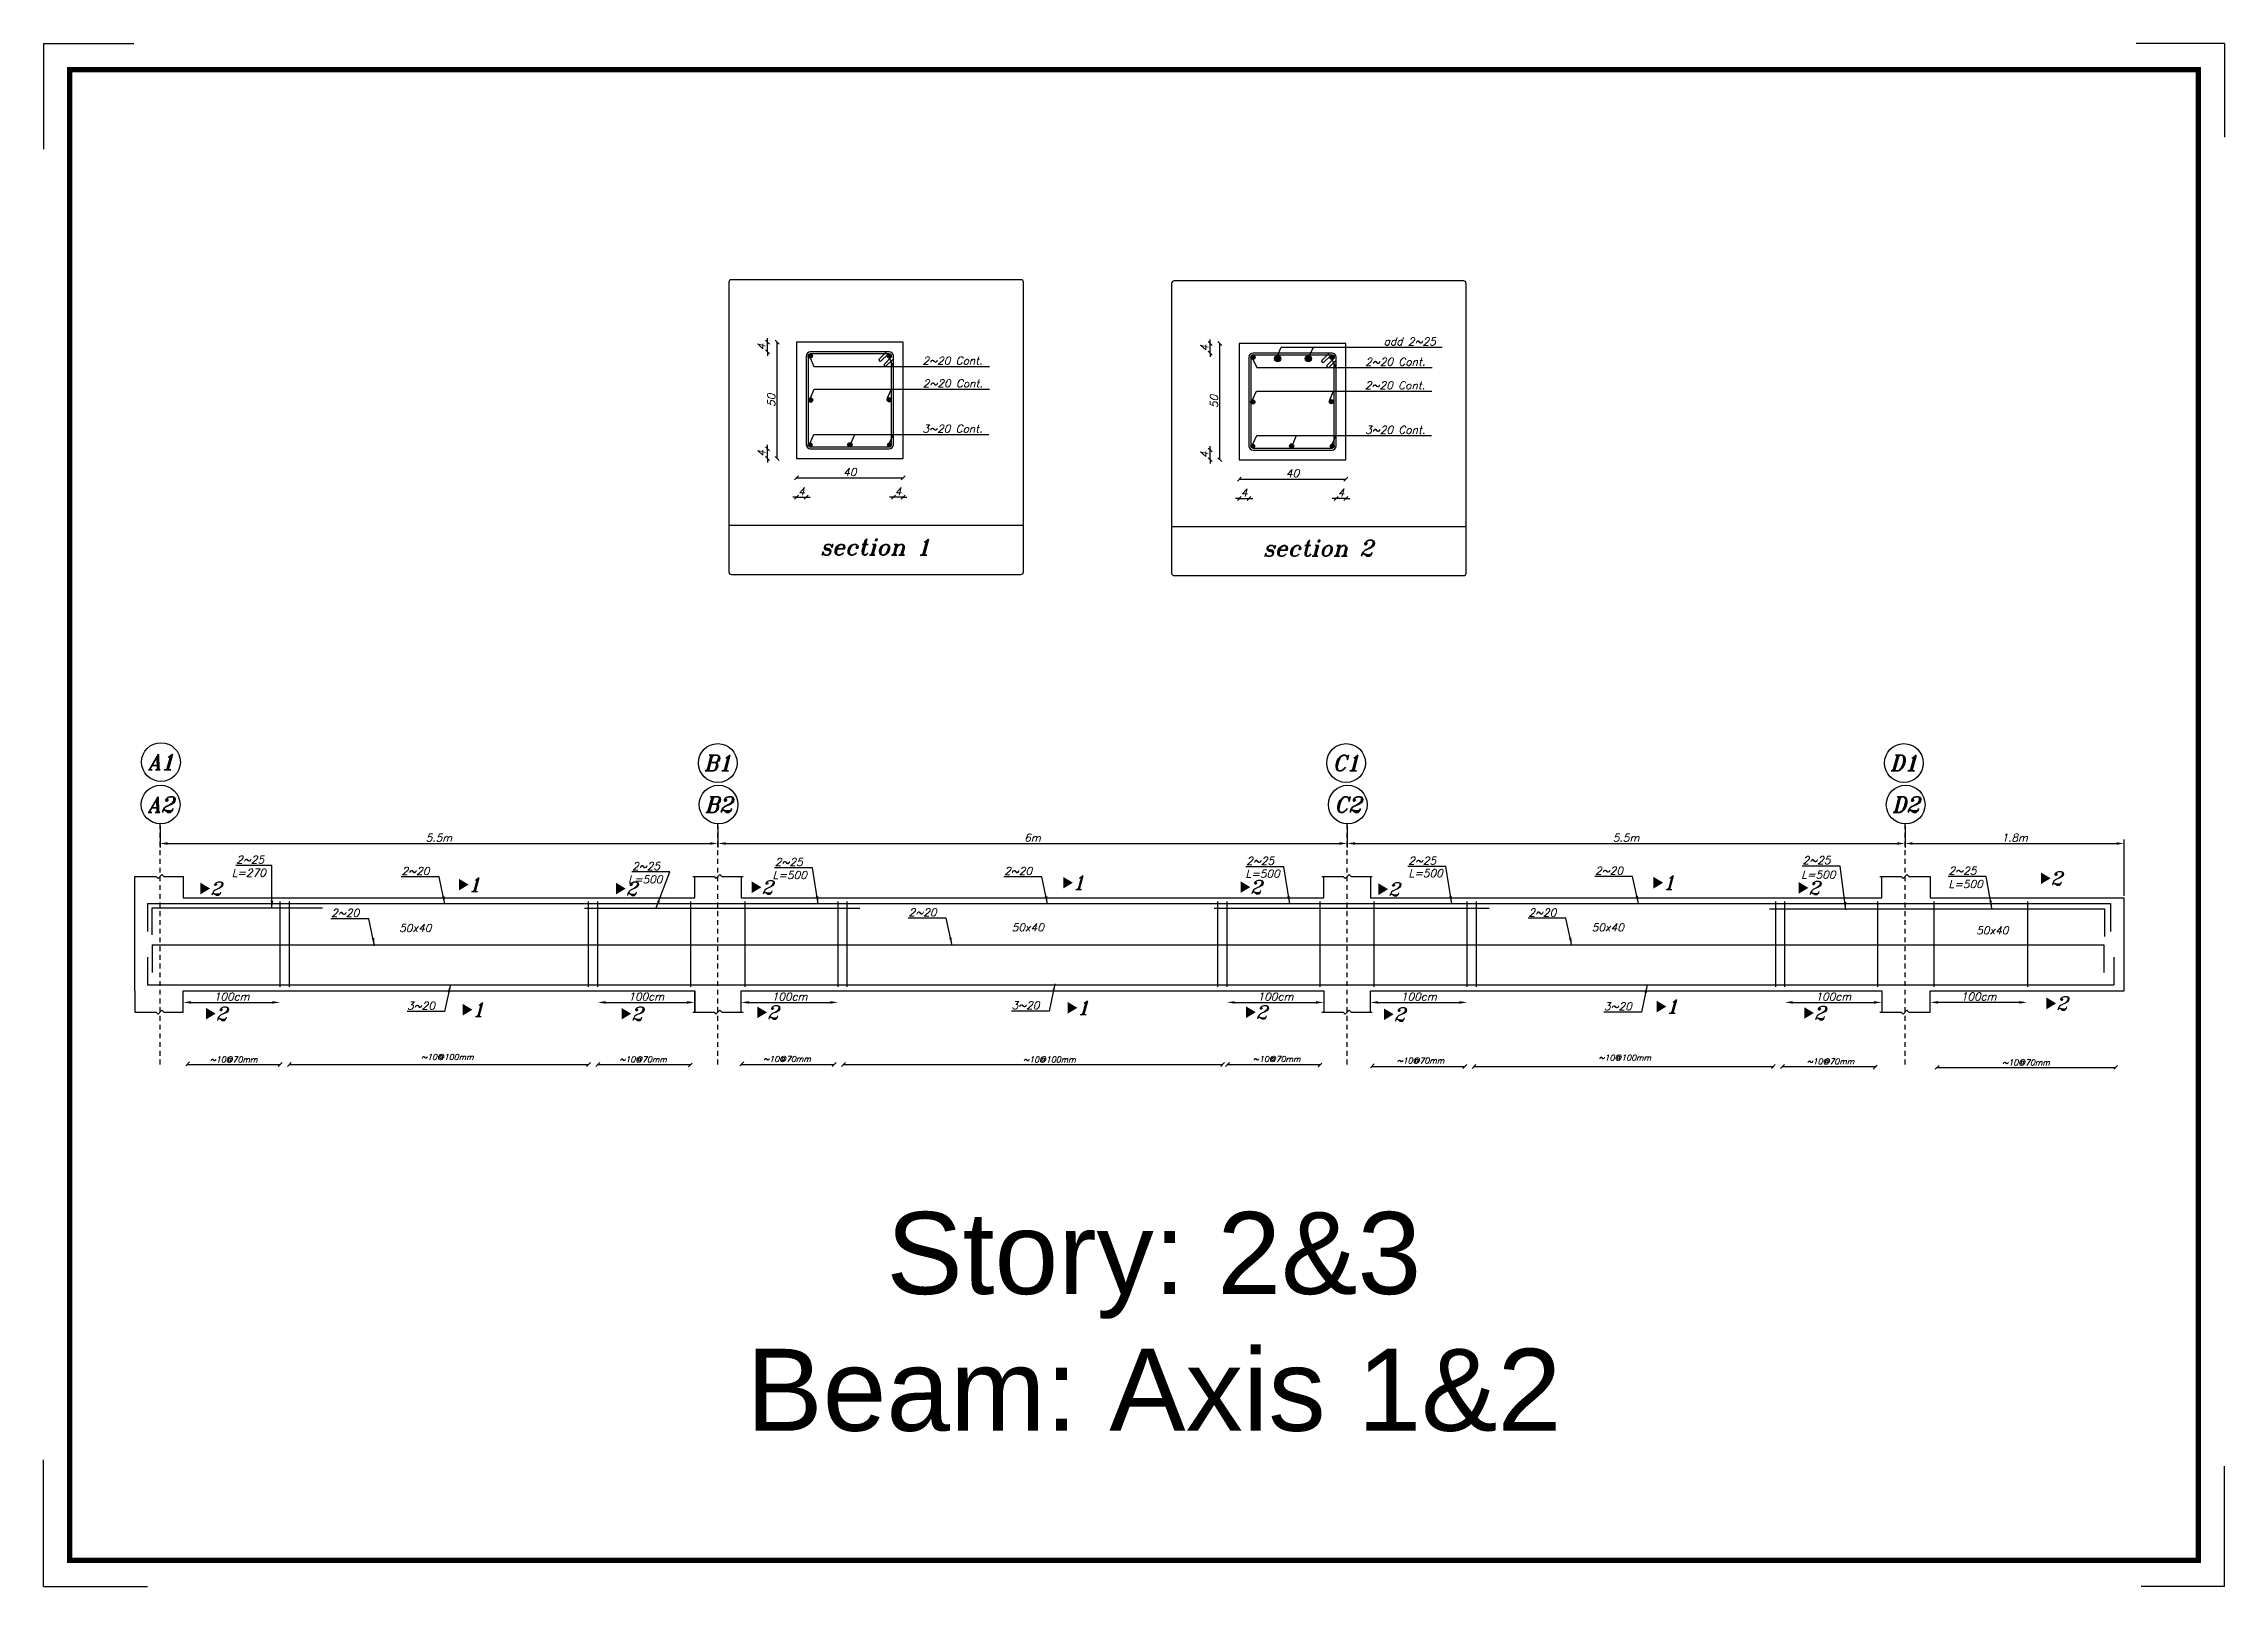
# Model space of a CAD drawing. Header units: inches. Extents: x -1152 to 1352, y 183 to 608.
# Drawn here: x 592 to 648.3, y 232.9 to 272.7 of the extents above; entities that cross this region are included whole.
import ezdxf
from ezdxf.enums import TextEntityAlignment as Align

# ---------------------------------------------------------------- set-up
doc = ezdxf.new("R2010")
doc.units = ezdxf.units.IN
doc.header["$MEASUREMENT"] = 0
doc.linetypes.add('HIDDEN2', pattern=[0.1875, 0.125, -0.0625])
doc.layers.add('Layer4', color=252, linetype='Continuous', lineweight=25)
doc.layers.add('SAZE_DRAWINGS', color=7, linetype='Continuous')
doc.styles.add('SAZE_STYLE', font='romancp.shx', dxfattribs={"oblique": 15})
doc.styles.add('SAZE_STYLE1', font='romant.shx', dxfattribs={"oblique": 15})
doc.styles.get("Standard").update_dxf_attribs({"font": 'arial.ttf'})
doc.dimstyles.new('SAZE_DIM_STYLE', dxfattribs={"dimtxt": 0.2, "dimasz": 0.2, "dimexe": 0.1, "dimexo": 0.05, "dimgap": 0.05, "dimtad": 0, "dimzin": 0, "dimdsep": 46, "dimtxsty": 'SAZE_STYLE', "dimcen": 0.09, "dimclrd": 2, "dimclre": 2, "dimclrt": 3, "dimadec": 0, "dimazin": 0, "dimtfac": 1, "dimtdec": 4, "dimtix": 1, "dimtmove": 1, "dimatfit": 3, "dimfxl": 1, "dimtolj": 1, "dimtzin": 0, "dimarcsym": 0})

msp = doc.modelspace()

# ---------------------------------------------------------------- texts
at = {"color": 6, "insert": (592.15025, 242.54864), "char_height": 2.116983, "attachment_point": 1}
msp.add_mtext_dynamic_manual_height_columns('\\pxqc;Story: 2&3\\PBeam: Axis 1&2', width=57.0507531, gutter_width=36.72032, heights=[0], dxfattribs=at)
at = {"layer": 'SAZE_DRAWINGS', "color": 2, "style": 'SAZE_STYLE1', "oblique": 15}
for s, height, p in [('section 1', 0.411787, (613.48832, 259.70417)), ('section 2', 0.411787, (624.91498, 259.67309)), ('50x40', 0.2, (601.61439, 249.87836)), ('50x40', 0.2, (617.42229, 249.89092)), ('50x40', 0.2, (632.39347, 249.89096)), ('50x40', 0.2, (642.31751, 249.8142))]:
    msp.add_text(s, height=height, dxfattribs=at).set_placement(p, align=Align.MIDDLE_CENTER)
at = {"layer": 'SAZE_DRAWINGS', "color": 3, "style": 'SAZE_STYLE1', "oblique": 15}
for s, p in [('A1', (595.05049, 254.15665)), ('B1', (609.42245, 254.13185)), ('C1', (625.63919, 254.13185)), ('D1', (640.03596, 254.13185)), ('A2', (595.04193, 253.05934)), ('B2', (609.44193, 253.05934)), ('C2', (625.68193, 253.05934)), ('D2', (640.08193, 253.05934))]:
    msp.add_text(s, height=0.4, dxfattribs=at).set_placement(p, align=Align.MIDDLE_CENTER)
at = {"layer": 'SAZE_DRAWINGS', "color": 2, "style": 'SAZE_STYLE1', "oblique": 15}
for s, p in [('2', (596.31975, 250.89461)), ('1', (602.99214, 250.99477)), ('2', (607.04506, 250.89294)), ('2', (610.54975, 250.92742)), ('1', (618.58785, 251.04392)), ('2', (623.16397, 250.93087)), ('2', (626.724, 250.87672)), ('1', (633.82309, 251.04353)), ('2', (637.57079, 250.9115)), ('2', (643.82331, 251.15862)), ('2', (596.46267, 247.66649)), ('1', (603.0905, 247.76742)), ('2', (607.18798, 247.66482)), ('2', (610.69268, 247.6993)), ('1', (618.7026, 247.81656)), ('2', (623.30689, 247.70275)), ('2', (626.86692, 247.6486)), ('1', (633.90506, 247.84894)), ('2', (637.71371, 247.68338)), ('2', (643.96624, 247.9305))]:
    msp.add_text(s, height=0.35, dxfattribs=at).set_placement(p, align=Align.MIDDLE_LEFT)
at = {"layer": 'SAZE_DRAWINGS', "color": 3, "style": 'SAZE_STYLE', "oblique": 15}
for s, p in [('~10@70mm', (596.92588, 246.40606)), ('~10@100mm', (602.44223, 246.47193)), ('~10@70mm', (607.49517, 246.41107)), ('~10@70mm', (611.20983, 246.42159)), ('~10@100mm', (617.98137, 246.40606)), ('~10@70mm', (623.84971, 246.42124)), ('~10@100mm', (632.83267, 246.45547)), ('~10@70mm', (627.55902, 246.37971)), ('~10@70mm', (638.14174, 246.35872)), ('~10@70mm', (643.1898, 246.32981))]:
    msp.add_text(s, height=0.15, dxfattribs=at).set_placement(p, align=Align.CENTER)
at = {"layer": 'SAZE_DRAWINGS', "color": 3, "char_height": 0.2, "style": 'SAZE_STYLE'}
for s, insert, attachment_point in [('\\A1;2~20 Cont.', (614.70485, 264.41394), 7), ('\\A1;2~20 Cont.', (626.13151, 264.38285), 7), ('\\A1;add 2~25', (626.6092, 264.90766), 7), ('\\A1;2~20 Cont.', (614.71233, 263.82529), 7), ('\\A1;2~20 Cont.', (626.12443, 263.7765), 7), ('\\A1;3~20 Cont.', (614.70485, 262.65894), 7), ('\\A1;3~20 Cont.', (626.13151, 262.62785), 7), ('\\A1;2~25', (597.7143, 251.5393), 9), ('\\A1;2~25', (611.61479, 251.47661), 9), ('\\A1;2~25', (623.78289, 251.5079), 9), ('\\A1;2~25', (627.96427, 251.51281), 9), ('\\A1;2~25', (638.14164, 251.52463), 9), ('\\A1;2~20', (601.98009, 251.24431), 9), ('\\A1;2~25', (607.93099, 251.37113), 9), ('\\A1;2~20', (617.5342, 251.24585), 9), ('\\A1;2~20', (632.78525, 251.25606), 9), ('\\A1;2~25', (641.90804, 251.25606), 9), ('\\A1;2~20', (600.1656, 250.1662), 9), ('\\A1;2~20', (615.0679, 250.17729), 9), ('\\A1;2~20', (631.06407, 250.17516), 9), ('\\A1;3~20', (602.12218, 247.76982), 9), ('\\A1;3~20', (617.72436, 247.78212), 9), ('\\A1;3~20', (633.01323, 247.75606), 9)]:
    msp.add_mtext(s, dxfattribs=dict(at, insert=insert, attachment_point=attachment_point))
at = {"layer": 'SAZE_DRAWINGS', "color": 2, "char_height": 0.2, "attachment_point": 3, "style": 'SAZE_STYLE'}
for s, insert in [('L=270', (597.7587, 251.3995)), ('L=500', (607.99319, 251.23076)), ('L=500', (611.72113, 251.34069)), ('L=500', (623.92625, 251.37715)), ('L=500', (628.13431, 251.38925)), ('L=500', (638.27087, 251.35263)), ('L=500', (642.07214, 251.10834))]:
    msp.add_mtext(s, dxfattribs=dict(at, insert=insert))

# ---------------------------------------------------------------- blocks, each defined once
blk = doc.blocks.new('SAZE-CIR-COL')
at = {"layer": 'SAZE_DRAWINGS'}
h = blk.add_hatch(color=0, dxfattribs=at)
h.dxf.hatch_style = 1
h.paths.add_polyline_path([(0.5, 0, 1), (-0.5, 0, 1)])
at = {"layer": 'SAZE_DRAWINGS', "color": 0}
blk.add_circle((0, 0), 0.5, dxfattribs=at)
blk = doc.blocks.new('_Oblique')
at = {"color": 0, "linetype": 'ByBlock', "lineweight": -2}
blk.add_line((-0.5, -0.5), (0.5, 0.5), dxfattribs=at)
blk = doc.blocks.new('*D205')
at = {"layer": 'DEFPOINTS', "color": 0, "transparency": 16777216}
for p in [(611.455, 260.989), (611.705, 260.989), (611.705, 260.989)]:
    blk.add_point(p, dxfattribs=at)
at = {"layer": 'SAZE_DRAWINGS', "color": 2, "lineweight": -2, "transparency": 16777216}
for p, q in [((611.455, 260.989), (611.355, 260.989)), ((611.455, 260.989), (611.705, 260.989)), ((611.705, 260.989), (611.805, 260.989))]:
    blk.add_line(p, q, dxfattribs=at)
at = {"layer": 'SAZE_DRAWINGS', "color": 2, "lineweight": -2, "transparency": 16777216, "xscale": 0.1, "yscale": 0.1, "zscale": 0.1}
blk.add_blockref('_Oblique', (611.455, 260.989), dxfattribs=at)
at = {"layer": 'SAZE_DRAWINGS', "color": 2, "lineweight": -2, "transparency": 16777216, "xscale": 0.1, "yscale": 0.1, "zscale": 0.1, "rotation": 180}
blk.add_blockref('_Oblique', (611.705, 260.989), dxfattribs=at)
at = {"layer": 'SAZE_DRAWINGS', "color": 3, "transparency": 16777216, "insert": (611.58, 261.139), "char_height": 0.2, "attachment_point": 5, "style": 'SAZE_STYLE'}
blk.add_mtext('\\A1;4', dxfattribs=at)
blk = doc.blocks.new('*D206')
at = {"layer": 'DEFPOINTS', "color": 0, "transparency": 16777216}
for p in [(611.455, 261.489), (614.205, 261.489), (614.205, 261.489)]:
    blk.add_point(p, dxfattribs=at)
at = {"layer": 'SAZE_DRAWINGS', "color": 2, "lineweight": -2, "transparency": 16777216}
blk.add_line((611.455, 261.489), (614.205, 261.489), dxfattribs=at)
at = {"layer": 'SAZE_DRAWINGS', "color": 2, "lineweight": -2, "transparency": 16777216, "xscale": 0.1, "yscale": 0.1, "zscale": 0.1, "rotation": 180}
blk.add_blockref('_Oblique', (611.455, 261.489), dxfattribs=at)
at = {"layer": 'SAZE_DRAWINGS', "color": 2, "lineweight": -2, "transparency": 16777216, "xscale": 0.1, "yscale": 0.1, "zscale": 0.1}
blk.add_blockref('_Oblique', (614.205, 261.489), dxfattribs=at)
at = {"layer": 'SAZE_DRAWINGS', "color": 3, "transparency": 16777216, "insert": (612.83, 261.639), "char_height": 0.2, "attachment_point": 5, "style": 'SAZE_STYLE'}
blk.add_mtext('\\A1;40', dxfattribs=at)
blk = doc.blocks.new('*D207')
at = {"layer": 'DEFPOINTS', "color": 0, "transparency": 16777216}
for p in [(613.955, 260.989), (613.955, 260.989), (614.205, 260.989)]:
    blk.add_point(p, dxfattribs=at)
at = {"layer": 'SAZE_DRAWINGS', "color": 2, "lineweight": -2, "transparency": 16777216}
for p, q in [((613.955, 260.989), (613.855, 260.989)), ((614.205, 260.989), (613.955, 260.989)), ((614.205, 260.989), (614.305, 260.989))]:
    blk.add_line(p, q, dxfattribs=at)
at = {"layer": 'SAZE_DRAWINGS', "color": 2, "lineweight": -2, "transparency": 16777216, "xscale": 0.1, "yscale": 0.1, "zscale": 0.1}
blk.add_blockref('_Oblique', (613.955, 260.989), dxfattribs=at)
at = {"layer": 'SAZE_DRAWINGS', "color": 2, "lineweight": -2, "transparency": 16777216, "xscale": 0.1, "yscale": 0.1, "zscale": 0.1, "rotation": 180}
blk.add_blockref('_Oblique', (614.205, 260.989), dxfattribs=at)
at = {"layer": 'SAZE_DRAWINGS', "color": 3, "transparency": 16777216, "insert": (614.08, 261.139), "char_height": 0.2, "attachment_point": 5, "style": 'SAZE_STYLE'}
blk.add_mtext('\\A1;4', dxfattribs=at)
blk = doc.blocks.new('*D208')
at = {"layer": 'DEFPOINTS', "color": 0, "transparency": 16777216}
for p in [(610.705, 262.239), (610.705, 262.239), (610.705, 261.989)]:
    blk.add_point(p, dxfattribs=at)
at = {"layer": 'SAZE_DRAWINGS', "color": 2, "lineweight": -2, "transparency": 16777216}
for p, q in [((610.705, 262.239), (610.705, 262.339)), ((610.705, 261.989), (610.705, 262.239)), ((610.705, 261.989), (610.705, 261.889))]:
    blk.add_line(p, q, dxfattribs=at)
at = {"layer": 'SAZE_DRAWINGS', "color": 2, "lineweight": -2, "transparency": 16777216, "xscale": 0.1, "yscale": 0.1, "zscale": 0.1}
for p, rotation in [((610.705, 262.239), 270), ((610.705, 261.989), 90)]:
    blk.add_blockref('_Oblique', p, dxfattribs=dict(at, rotation=rotation))
at = {"layer": 'SAZE_DRAWINGS', "color": 3, "transparency": 16777216, "insert": (610.555, 262.114), "char_height": 0.2, "attachment_point": 5, "rotation": 90, "style": 'SAZE_STYLE'}
blk.add_mtext('\\A1;4', dxfattribs=at)
blk = doc.blocks.new('*D209')
at = {"layer": 'DEFPOINTS', "color": 0, "transparency": 16777216}
for p in [(610.955, 264.989), (610.955, 264.989), (610.955, 261.989)]:
    blk.add_point(p, dxfattribs=at)
at = {"layer": 'SAZE_DRAWINGS', "color": 2, "lineweight": -2, "transparency": 16777216}
blk.add_line((610.955, 261.989), (610.955, 264.989), dxfattribs=at)
at = {"layer": 'SAZE_DRAWINGS', "color": 2, "lineweight": -2, "transparency": 16777216, "xscale": 0.1, "yscale": 0.1, "zscale": 0.1}
for p, rotation in [((610.955, 264.989), 90), ((610.955, 261.989), 270)]:
    blk.add_blockref('_Oblique', p, dxfattribs=dict(at, rotation=rotation))
at = {"layer": 'SAZE_DRAWINGS', "color": 3, "transparency": 16777216, "insert": (610.805, 263.489), "char_height": 0.2, "attachment_point": 5, "rotation": 90, "style": 'SAZE_STYLE'}
blk.add_mtext('\\A1;50', dxfattribs=at)
blk = doc.blocks.new('*D210')
at = {"layer": 'DEFPOINTS', "color": 0, "transparency": 16777216}
for p in [(610.705, 264.989), (610.705, 264.989), (610.705, 264.739)]:
    blk.add_point(p, dxfattribs=at)
at = {"layer": 'SAZE_DRAWINGS', "color": 2, "lineweight": -2, "transparency": 16777216}
for p, q in [((610.705, 264.989), (610.705, 265.089)), ((610.705, 264.739), (610.705, 264.989)), ((610.705, 264.739), (610.705, 264.639))]:
    blk.add_line(p, q, dxfattribs=at)
at = {"layer": 'SAZE_DRAWINGS', "color": 2, "lineweight": -2, "transparency": 16777216, "xscale": 0.1, "yscale": 0.1, "zscale": 0.1}
for p, rotation in [((610.705, 264.989), 270), ((610.705, 264.739), 90)]:
    blk.add_blockref('_Oblique', p, dxfattribs=dict(at, rotation=rotation))
at = {"layer": 'SAZE_DRAWINGS', "color": 3, "transparency": 16777216, "insert": (610.555, 264.864), "char_height": 0.2, "attachment_point": 5, "rotation": 90, "style": 'SAZE_STYLE'}
blk.add_mtext('\\A1;4', dxfattribs=at)
blk = doc.blocks.new('*D211')
at = {"layer": 'DEFPOINTS', "color": 0, "transparency": 16777216}
for p in [(622.882, 260.958), (623.132, 260.958), (623.132, 260.958)]:
    blk.add_point(p, dxfattribs=at)
at = {"layer": 'SAZE_DRAWINGS', "color": 2, "lineweight": -2, "transparency": 16777216}
for p, q in [((622.882, 260.958), (622.782, 260.958)), ((622.882, 260.958), (623.132, 260.958)), ((623.132, 260.958), (623.232, 260.958))]:
    blk.add_line(p, q, dxfattribs=at)
at = {"layer": 'SAZE_DRAWINGS', "color": 2, "lineweight": -2, "transparency": 16777216, "xscale": 0.1, "yscale": 0.1, "zscale": 0.1}
blk.add_blockref('_Oblique', (622.882, 260.958), dxfattribs=at)
at = {"layer": 'SAZE_DRAWINGS', "color": 2, "lineweight": -2, "transparency": 16777216, "xscale": 0.1, "yscale": 0.1, "zscale": 0.1, "rotation": 180}
blk.add_blockref('_Oblique', (623.132, 260.958), dxfattribs=at)
at = {"layer": 'SAZE_DRAWINGS', "color": 3, "transparency": 16777216, "insert": (623.007, 261.108), "char_height": 0.2, "attachment_point": 5, "style": 'SAZE_STYLE'}
blk.add_mtext('\\A1;4', dxfattribs=at)
blk = doc.blocks.new('*D212')
at = {"layer": 'DEFPOINTS', "color": 0, "transparency": 16777216}
for p in [(622.882, 261.458), (625.632, 261.458), (625.632, 261.458)]:
    blk.add_point(p, dxfattribs=at)
at = {"layer": 'SAZE_DRAWINGS', "color": 2, "lineweight": -2, "transparency": 16777216}
blk.add_line((622.882, 261.458), (625.632, 261.458), dxfattribs=at)
at = {"layer": 'SAZE_DRAWINGS', "color": 2, "lineweight": -2, "transparency": 16777216, "xscale": 0.1, "yscale": 0.1, "zscale": 0.1, "rotation": 180}
blk.add_blockref('_Oblique', (622.882, 261.458), dxfattribs=at)
at = {"layer": 'SAZE_DRAWINGS', "color": 2, "lineweight": -2, "transparency": 16777216, "xscale": 0.1, "yscale": 0.1, "zscale": 0.1}
blk.add_blockref('_Oblique', (625.632, 261.458), dxfattribs=at)
at = {"layer": 'SAZE_DRAWINGS', "color": 3, "transparency": 16777216, "insert": (624.257, 261.608), "char_height": 0.2, "attachment_point": 5, "style": 'SAZE_STYLE'}
blk.add_mtext('\\A1;40', dxfattribs=at)
blk = doc.blocks.new('*D213')
at = {"layer": 'DEFPOINTS', "color": 0, "transparency": 16777216}
for p in [(625.382, 260.958), (625.382, 260.958), (625.632, 260.958)]:
    blk.add_point(p, dxfattribs=at)
at = {"layer": 'SAZE_DRAWINGS', "color": 2, "lineweight": -2, "transparency": 16777216}
for p, q in [((625.382, 260.958), (625.282, 260.958)), ((625.632, 260.958), (625.382, 260.958)), ((625.632, 260.958), (625.732, 260.958))]:
    blk.add_line(p, q, dxfattribs=at)
at = {"layer": 'SAZE_DRAWINGS', "color": 2, "lineweight": -2, "transparency": 16777216, "xscale": 0.1, "yscale": 0.1, "zscale": 0.1}
blk.add_blockref('_Oblique', (625.382, 260.958), dxfattribs=at)
at = {"layer": 'SAZE_DRAWINGS', "color": 2, "lineweight": -2, "transparency": 16777216, "xscale": 0.1, "yscale": 0.1, "zscale": 0.1, "rotation": 180}
blk.add_blockref('_Oblique', (625.632, 260.958), dxfattribs=at)
at = {"layer": 'SAZE_DRAWINGS', "color": 3, "transparency": 16777216, "insert": (625.507, 261.108), "char_height": 0.2, "attachment_point": 5, "style": 'SAZE_STYLE'}
blk.add_mtext('\\A1;4', dxfattribs=at)
blk = doc.blocks.new('*D214')
at = {"layer": 'DEFPOINTS', "color": 0, "transparency": 16777216}
for p in [(622.132, 262.208), (622.132, 262.208), (622.132, 261.958)]:
    blk.add_point(p, dxfattribs=at)
at = {"layer": 'SAZE_DRAWINGS', "color": 2, "lineweight": -2, "transparency": 16777216}
for p, q in [((622.132, 262.208), (622.132, 262.308)), ((622.132, 261.958), (622.132, 262.208)), ((622.132, 261.958), (622.132, 261.858))]:
    blk.add_line(p, q, dxfattribs=at)
at = {"layer": 'SAZE_DRAWINGS', "color": 2, "lineweight": -2, "transparency": 16777216, "xscale": 0.1, "yscale": 0.1, "zscale": 0.1}
for p, rotation in [((622.132, 262.208), 270), ((622.132, 261.958), 90)]:
    blk.add_blockref('_Oblique', p, dxfattribs=dict(at, rotation=rotation))
at = {"layer": 'SAZE_DRAWINGS', "color": 3, "transparency": 16777216, "insert": (621.982, 262.083), "char_height": 0.2, "attachment_point": 5, "rotation": 90, "style": 'SAZE_STYLE'}
blk.add_mtext('\\A1;4', dxfattribs=at)
blk = doc.blocks.new('*D215')
at = {"layer": 'DEFPOINTS', "color": 0, "transparency": 16777216}
for p in [(622.382, 264.958), (622.382, 264.958), (622.382, 261.958)]:
    blk.add_point(p, dxfattribs=at)
at = {"layer": 'SAZE_DRAWINGS', "color": 2, "lineweight": -2, "transparency": 16777216}
blk.add_line((622.382, 261.958), (622.382, 264.958), dxfattribs=at)
at = {"layer": 'SAZE_DRAWINGS', "color": 2, "lineweight": -2, "transparency": 16777216, "xscale": 0.1, "yscale": 0.1, "zscale": 0.1}
for p, rotation in [((622.382, 264.958), 90), ((622.382, 261.958), 270)]:
    blk.add_blockref('_Oblique', p, dxfattribs=dict(at, rotation=rotation))
at = {"layer": 'SAZE_DRAWINGS', "color": 3, "transparency": 16777216, "insert": (622.232, 263.458), "char_height": 0.2, "attachment_point": 5, "rotation": 90, "style": 'SAZE_STYLE'}
blk.add_mtext('\\A1;50', dxfattribs=at)
blk = doc.blocks.new('*D216')
at = {"layer": 'DEFPOINTS', "color": 0, "transparency": 16777216}
for p in [(622.132, 264.958), (622.132, 264.958), (622.132, 264.708)]:
    blk.add_point(p, dxfattribs=at)
at = {"layer": 'SAZE_DRAWINGS', "color": 2, "lineweight": -2, "transparency": 16777216}
for p, q in [((622.132, 264.958), (622.132, 265.058)), ((622.132, 264.708), (622.132, 264.958)), ((622.132, 264.708), (622.132, 264.608))]:
    blk.add_line(p, q, dxfattribs=at)
at = {"layer": 'SAZE_DRAWINGS', "color": 2, "lineweight": -2, "transparency": 16777216, "xscale": 0.1, "yscale": 0.1, "zscale": 0.1}
for p, rotation in [((622.132, 264.958), 270), ((622.132, 264.708), 90)]:
    blk.add_blockref('_Oblique', p, dxfattribs=dict(at, rotation=rotation))
at = {"layer": 'SAZE_DRAWINGS', "color": 3, "transparency": 16777216, "insert": (621.982, 264.833), "char_height": 0.2, "attachment_point": 5, "rotation": 90, "style": 'SAZE_STYLE'}
blk.add_mtext('\\A1;4', dxfattribs=at)
blk = doc.blocks.new('*D217')
at = {"layer": 'DEFPOINTS', "color": 0, "transparency": 16777216}
for p in [(640.066, 252.556), (645.724, 252.056), (645.724, 250.656)]:
    blk.add_point(p, dxfattribs=at)
at = {"layer": 'SAZE_DRAWINGS', "color": 2, "lineweight": -2, "transparency": 16777216}
for p, q in [((640.066, 252.506), (640.066, 251.956)), ((640.266, 252.056), (645.524, 252.056)), ((645.724, 250.706), (645.724, 252.156))]:
    blk.add_line(p, q, dxfattribs=at)
at = {"layer": 'SAZE_DRAWINGS', "color": 2, "transparency": 16777216}
for points in [[(640.266, 252.089), (640.266, 252.023), (640.066, 252.056)], [(645.524, 252.089), (645.524, 252.023), (645.724, 252.056)]]:
    blk.add_solid(points, dxfattribs=at)
at = {"layer": 'SAZE_DRAWINGS', "color": 3, "transparency": 16777216, "insert": (642.895, 252.206), "char_height": 0.2, "attachment_point": 5, "style": 'SAZE_STYLE'}
blk.add_mtext('\\A1;1.8m', dxfattribs=at)
blk = doc.blocks.new('*D218')
at = {"layer": 'DEFPOINTS', "color": 0, "transparency": 16777216}
for p in [(640.716, 247.958), (643.216, 247.958), (643.216, 247.958)]:
    blk.add_point(p, dxfattribs=at)
at = {"layer": 'SAZE_DRAWINGS', "color": 2, "lineweight": -2, "transparency": 16777216}
blk.add_line((640.916, 247.958), (643.016, 247.958), dxfattribs=at)
at = {"layer": 'SAZE_DRAWINGS', "color": 2, "transparency": 16777216}
for points in [[(640.916, 247.991), (640.916, 247.924), (640.716, 247.958)], [(643.016, 247.991), (643.016, 247.924), (643.216, 247.958)]]:
    blk.add_solid(points, dxfattribs=at)
at = {"layer": 'SAZE_DRAWINGS', "color": 3, "transparency": 16777216, "insert": (641.966, 248.108), "char_height": 0.2, "attachment_point": 5, "style": 'SAZE_STYLE'}
blk.add_mtext('\\A1;100cm', dxfattribs=at)
blk = doc.blocks.new('*D219')
at = {"layer": 'DEFPOINTS', "color": 0, "transparency": 16777216}
for p in [(609.426, 252.556), (625.666, 252.556), (625.666, 252.056)]:
    blk.add_point(p, dxfattribs=at)
at = {"layer": 'SAZE_DRAWINGS', "color": 2, "lineweight": -2, "transparency": 16777216}
for p, q in [((609.426, 252.506), (609.426, 251.956)), ((625.666, 252.506), (625.666, 251.956)), ((609.626, 252.056), (625.466, 252.056))]:
    blk.add_line(p, q, dxfattribs=at)
at = {"layer": 'SAZE_DRAWINGS', "color": 2, "transparency": 16777216}
for points in [[(609.626, 252.089), (609.626, 252.023), (609.426, 252.056)], [(625.466, 252.089), (625.466, 252.023), (625.666, 252.056)]]:
    blk.add_solid(points, dxfattribs=at)
at = {"layer": 'SAZE_DRAWINGS', "color": 3, "transparency": 16777216, "insert": (617.546, 252.206), "char_height": 0.2, "attachment_point": 5, "style": 'SAZE_STYLE'}
blk.add_mtext('\\A1;6m', dxfattribs=at)
blk = doc.blocks.new('*D220')
at = {"layer": 'DEFPOINTS', "color": 0, "transparency": 16777216}
for p in [(625.666, 252.556), (640.066, 252.556), (640.066, 252.056)]:
    blk.add_point(p, dxfattribs=at)
at = {"layer": 'SAZE_DRAWINGS', "color": 2, "lineweight": -2, "transparency": 16777216}
for p, q in [((625.666, 252.506), (625.666, 251.956)), ((640.066, 252.506), (640.066, 251.956)), ((625.866, 252.056), (639.866, 252.056))]:
    blk.add_line(p, q, dxfattribs=at)
at = {"layer": 'SAZE_DRAWINGS', "color": 2, "transparency": 16777216}
for points in [[(625.866, 252.089), (625.866, 252.023), (625.666, 252.056)], [(639.866, 252.089), (639.866, 252.023), (640.066, 252.056)]]:
    blk.add_solid(points, dxfattribs=at)
at = {"layer": 'SAZE_DRAWINGS', "color": 3, "transparency": 16777216, "insert": (632.866, 252.206), "char_height": 0.2, "attachment_point": 5, "style": 'SAZE_STYLE'}
blk.add_mtext('\\A1;5.5m', dxfattribs=at)
blk = doc.blocks.new('*D221')
at = {"layer": 'DEFPOINTS', "color": 0, "transparency": 16777216}
for p in [(610.026, 247.956), (612.526, 247.956), (612.526, 247.956)]:
    blk.add_point(p, dxfattribs=at)
at = {"layer": 'SAZE_DRAWINGS', "color": 2, "lineweight": -2, "transparency": 16777216}
blk.add_line((610.226, 247.956), (612.326, 247.956), dxfattribs=at)
at = {"layer": 'SAZE_DRAWINGS', "color": 2, "transparency": 16777216}
for points in [[(610.226, 247.989), (610.226, 247.923), (610.026, 247.956)], [(612.326, 247.989), (612.326, 247.923), (612.526, 247.956)]]:
    blk.add_solid(points, dxfattribs=at)
at = {"layer": 'SAZE_DRAWINGS', "color": 3, "transparency": 16777216, "insert": (611.276, 248.106), "char_height": 0.2, "attachment_point": 5, "style": 'SAZE_STYLE'}
blk.add_mtext('\\A1;100cm', dxfattribs=at)
blk = doc.blocks.new('*D222')
at = {"layer": 'DEFPOINTS', "color": 0, "transparency": 16777216}
for p in [(622.566, 247.956), (625.066, 247.956), (625.066, 247.956)]:
    blk.add_point(p, dxfattribs=at)
at = {"layer": 'SAZE_DRAWINGS', "color": 2, "lineweight": -2, "transparency": 16777216}
blk.add_line((622.766, 247.956), (624.866, 247.956), dxfattribs=at)
at = {"layer": 'SAZE_DRAWINGS', "color": 2, "transparency": 16777216}
for points in [[(622.766, 247.989), (622.766, 247.923), (622.566, 247.956)], [(624.866, 247.989), (624.866, 247.923), (625.066, 247.956)]]:
    blk.add_solid(points, dxfattribs=at)
at = {"layer": 'SAZE_DRAWINGS', "color": 3, "transparency": 16777216, "insert": (623.816, 248.106), "char_height": 0.2, "attachment_point": 5, "style": 'SAZE_STYLE'}
blk.add_mtext('\\A1;100cm', dxfattribs=at)
blk = doc.blocks.new('*D223')
at = {"layer": 'DEFPOINTS', "color": 0, "transparency": 16777216}
for p in [(626.266, 247.956), (628.766, 247.956), (628.766, 247.956)]:
    blk.add_point(p, dxfattribs=at)
at = {"layer": 'SAZE_DRAWINGS', "color": 2, "lineweight": -2, "transparency": 16777216}
blk.add_line((626.466, 247.956), (628.566, 247.956), dxfattribs=at)
at = {"layer": 'SAZE_DRAWINGS', "color": 2, "transparency": 16777216}
for points in [[(626.466, 247.989), (626.466, 247.923), (626.266, 247.956)], [(628.566, 247.989), (628.566, 247.923), (628.766, 247.956)]]:
    blk.add_solid(points, dxfattribs=at)
at = {"layer": 'SAZE_DRAWINGS', "color": 3, "transparency": 16777216, "insert": (627.516, 248.106), "char_height": 0.2, "attachment_point": 5, "style": 'SAZE_STYLE'}
blk.add_mtext('\\A1;100cm', dxfattribs=at)
blk = doc.blocks.new('*D224')
at = {"layer": 'DEFPOINTS', "color": 0, "transparency": 16777216}
for p in [(636.966, 247.956), (639.466, 247.956), (639.466, 247.956)]:
    blk.add_point(p, dxfattribs=at)
at = {"layer": 'SAZE_DRAWINGS', "color": 2, "lineweight": -2, "transparency": 16777216}
blk.add_line((637.166, 247.956), (639.266, 247.956), dxfattribs=at)
at = {"layer": 'SAZE_DRAWINGS', "color": 2, "transparency": 16777216}
for points in [[(637.166, 247.989), (637.166, 247.923), (636.966, 247.956)], [(639.266, 247.989), (639.266, 247.923), (639.466, 247.956)]]:
    blk.add_solid(points, dxfattribs=at)
at = {"layer": 'SAZE_DRAWINGS', "color": 3, "transparency": 16777216, "insert": (638.216, 248.106), "char_height": 0.2, "attachment_point": 5, "style": 'SAZE_STYLE'}
blk.add_mtext('\\A1;100cm', dxfattribs=at)
blk = doc.blocks.new('*D225')
at = {"layer": 'DEFPOINTS', "color": 0, "transparency": 16777216}
for p in [(595.626, 247.956), (598.126, 247.956), (598.126, 247.956)]:
    blk.add_point(p, dxfattribs=at)
at = {"layer": 'SAZE_DRAWINGS', "color": 2, "lineweight": -2, "transparency": 16777216}
blk.add_line((595.826, 247.956), (597.926, 247.956), dxfattribs=at)
at = {"layer": 'SAZE_DRAWINGS', "color": 2, "transparency": 16777216}
for points in [[(595.826, 247.989), (595.826, 247.923), (595.626, 247.956)], [(597.926, 247.989), (597.926, 247.923), (598.126, 247.956)]]:
    blk.add_solid(points, dxfattribs=at)
at = {"layer": 'SAZE_DRAWINGS', "color": 3, "transparency": 16777216, "insert": (596.876, 248.106), "char_height": 0.2, "attachment_point": 5, "style": 'SAZE_STYLE'}
blk.add_mtext('\\A1;100cm', dxfattribs=at)
blk = doc.blocks.new('*D226')
at = {"layer": 'DEFPOINTS', "color": 0, "transparency": 16777216}
for p in [(606.326, 247.956), (608.826, 247.956), (608.826, 247.956)]:
    blk.add_point(p, dxfattribs=at)
at = {"layer": 'SAZE_DRAWINGS', "color": 2, "lineweight": -2, "transparency": 16777216}
blk.add_line((606.526, 247.956), (608.626, 247.956), dxfattribs=at)
at = {"layer": 'SAZE_DRAWINGS', "color": 2, "transparency": 16777216}
for points in [[(606.526, 247.989), (606.526, 247.923), (606.326, 247.956)], [(608.626, 247.989), (608.626, 247.923), (608.826, 247.956)]]:
    blk.add_solid(points, dxfattribs=at)
at = {"layer": 'SAZE_DRAWINGS', "color": 3, "transparency": 16777216, "insert": (607.576, 248.106), "char_height": 0.2, "attachment_point": 5, "style": 'SAZE_STYLE'}
blk.add_mtext('\\A1;100cm', dxfattribs=at)
blk = doc.blocks.new('*D227')
at = {"layer": 'DEFPOINTS', "color": 0, "transparency": 16777216}
for p in [(595.026, 252.556), (609.426, 252.556), (609.426, 252.056)]:
    blk.add_point(p, dxfattribs=at)
at = {"layer": 'SAZE_DRAWINGS', "color": 2, "lineweight": -2, "transparency": 16777216}
for p, q in [((595.026, 252.506), (595.026, 251.956)), ((609.426, 252.506), (609.426, 251.956)), ((595.226, 252.056), (609.226, 252.056))]:
    blk.add_line(p, q, dxfattribs=at)
at = {"layer": 'SAZE_DRAWINGS', "color": 2, "transparency": 16777216}
for points in [[(595.226, 252.089), (595.226, 252.023), (595.026, 252.056)], [(609.226, 252.089), (609.226, 252.023), (609.426, 252.056)]]:
    blk.add_solid(points, dxfattribs=at)
at = {"layer": 'SAZE_DRAWINGS', "color": 3, "transparency": 16777216, "insert": (602.226, 252.206), "char_height": 0.2, "attachment_point": 5, "style": 'SAZE_STYLE'}
blk.add_mtext('\\A1;5.5m', dxfattribs=at)

# ---------------------------------------------------------------- dimensions: what is measured, and where the dimension line sits
at = {"layer": 'SAZE_DRAWINGS', "color": 2}
for base, p1, p2, text, override, picture, middle in [((610.70485, 264.98894), (610.70485, 264.73894), (610.70485, 264.98894), '4', {"dimtxt": 0.2, "dimasz": 0.1, "dimgap": 0.05, "dimtad": 1, "dimdec": 1, "dimlfac": 20, "dimrnd": 5, "dimzin": 8, "dimblk": 'Oblique', "dimse1": 1, "dimse2": 1, "dimclrd": 2, "dimclre": 2, "dimclrt": 3}, '*D210', (610.55485, 264.86394)), ((610.95485, 264.98894), (610.95485, 261.98894), (610.95485, 264.98894), '50', {"dimtxt": 0.2, "dimasz": 0.1, "dimgap": 0.05, "dimtad": 1, "dimdec": 1, "dimlfac": 20, "dimrnd": 0.5, "dimzin": 8, "dimblk": 'Oblique', "dimse1": 1, "dimse2": 1, "dimclrd": 2, "dimclre": 2, "dimclrt": 3}, '*D209', (610.80485, 263.48894)), ((622.13151, 264.95785), (622.13151, 264.70785), (622.13151, 264.95785), '4', {"dimtxt": 0.2, "dimasz": 0.1, "dimgap": 0.05, "dimtad": 1, "dimdec": 1, "dimlfac": 20, "dimrnd": 5, "dimzin": 8, "dimblk": 'Oblique', "dimse1": 1, "dimse2": 1, "dimclrd": 2, "dimclre": 2, "dimclrt": 3}, '*D216', (621.98151, 264.83285)), ((622.38151, 264.95785), (622.38151, 261.95785), (622.38151, 264.95785), '50', {"dimtxt": 0.2, "dimasz": 0.1, "dimgap": 0.05, "dimtad": 1, "dimdec": 1, "dimlfac": 20, "dimrnd": 0.5, "dimzin": 8, "dimblk": 'Oblique', "dimse1": 1, "dimse2": 1, "dimclrd": 2, "dimclre": 2, "dimclrt": 3}, '*D215', (622.23151, 263.45785)), ((610.70485, 262.23894), (610.70485, 261.98894), (610.70485, 262.23894), '4', {"dimtxt": 0.2, "dimasz": 0.1, "dimgap": 0.05, "dimtad": 1, "dimdec": 1, "dimlfac": 20, "dimrnd": 5, "dimzin": 8, "dimblk": 'Oblique', "dimse1": 1, "dimse2": 1, "dimclrd": 2, "dimclre": 2, "dimclrt": 3}, '*D208', (610.55485, 262.11394)), ((622.13151, 262.20785), (622.13151, 261.95785), (622.13151, 262.20785), '4', {"dimtxt": 0.2, "dimasz": 0.1, "dimgap": 0.05, "dimtad": 1, "dimdec": 1, "dimlfac": 20, "dimrnd": 5, "dimzin": 8, "dimblk": 'Oblique', "dimse1": 1, "dimse2": 1, "dimclrd": 2, "dimclre": 2, "dimclrt": 3}, '*D214', (621.98151, 262.08285))]:
    dim = msp.add_linear_dim(base=base, p1=p1, p2=p2, angle=90, text=text, dimstyle='SAZE_DIM_STYLE', override=override, dxfattribs=at)
    dim.commit()
    dim.dimension.update_dxf_attribs({"geometry": picture, "text_midpoint": middle})
for base, p1, p2, text, override, picture, middle in [((614.20485, 261.48894), (611.45485, 261.48894), (614.20485, 261.48894), '40', {"dimtxt": 0.2, "dimasz": 0.1, "dimgap": 0.05, "dimtad": 1, "dimdec": 1, "dimlfac": 20, "dimrnd": 0.5, "dimzin": 8, "dimblk": 'Oblique', "dimse1": 1, "dimse2": 1, "dimclrd": 2, "dimclre": 2, "dimclrt": 3}, '*D206', (612.82985, 261.63894)), ((625.63151, 261.45785), (622.88151, 261.45785), (625.63151, 261.45785), '40', {"dimtxt": 0.2, "dimasz": 0.1, "dimgap": 0.05, "dimtad": 1, "dimdec": 1, "dimlfac": 20, "dimrnd": 0.5, "dimzin": 8, "dimblk": 'Oblique', "dimse1": 1, "dimse2": 1, "dimclrd": 2, "dimclre": 2, "dimclrt": 3}, '*D212', (624.25651, 261.60785)), ((611.70485, 260.98894), (611.45485, 260.98894), (611.70485, 260.98894), '4', {"dimtxt": 0.2, "dimasz": 0.1, "dimgap": 0.05, "dimtad": 1, "dimdec": 1, "dimlfac": 20, "dimrnd": 5, "dimzin": 8, "dimblk": 'Oblique', "dimse1": 1, "dimse2": 1, "dimclrd": 2, "dimclre": 2, "dimclrt": 3}, '*D205', (611.57985, 261.13894)), ((613.95485, 260.98894), (614.20485, 260.98894), (613.95485, 260.98894), '4', {"dimtxt": 0.2, "dimasz": 0.1, "dimgap": 0.05, "dimtad": 1, "dimdec": 1, "dimlfac": 20, "dimrnd": 5, "dimzin": 8, "dimblk": 'Oblique', "dimse1": 1, "dimse2": 1, "dimclrd": 2, "dimclre": 2, "dimclrt": 3}, '*D207', (614.07985, 261.13894)), ((623.13151, 260.95785), (622.88151, 260.95785), (623.13151, 260.95785), '4', {"dimtxt": 0.2, "dimasz": 0.1, "dimgap": 0.05, "dimtad": 1, "dimdec": 1, "dimlfac": 20, "dimrnd": 5, "dimzin": 8, "dimblk": 'Oblique', "dimse1": 1, "dimse2": 1, "dimclrd": 2, "dimclre": 2, "dimclrt": 3}, '*D211', (623.00651, 261.10785)), ((625.38151, 260.95785), (625.63151, 260.95785), (625.38151, 260.95785), '4', {"dimtxt": 0.2, "dimasz": 0.1, "dimgap": 0.05, "dimtad": 1, "dimdec": 1, "dimlfac": 20, "dimrnd": 5, "dimzin": 8, "dimblk": 'Oblique', "dimse1": 1, "dimse2": 1, "dimclrd": 2, "dimclre": 2, "dimclrt": 3}, '*D213', (625.50651, 261.10785)), ((609.42588, 252.05606), (595.02588, 252.55606), (609.42588, 252.55606), '5.5m', {"dimtxt": 0.2, "dimasz": 0.2, "dimgap": 0.05, "dimtad": 1, "dimdec": 1, "dimlfac": 50, "dimrnd": 1, "dimzin": 8, "dimclrd": 2, "dimclre": 2, "dimclrt": 3}, '*D227', (602.22588, 252.20606)), ((625.66588, 252.05606), (609.42588, 252.55606), (625.66588, 252.55606), '6m', {"dimtxt": 0.2, "dimasz": 0.2, "dimgap": 0.05, "dimtad": 1, "dimdec": 1, "dimlfac": 50, "dimrnd": 1, "dimzin": 8, "dimclrd": 2, "dimclre": 2, "dimclrt": 3}, '*D219', (617.54588, 252.20606)), ((640.06588, 252.05606), (625.66588, 252.55606), (640.06588, 252.55606), '5.5m', {"dimtxt": 0.2, "dimasz": 0.2, "dimgap": 0.05, "dimtad": 1, "dimdec": 1, "dimlfac": 50, "dimrnd": 1, "dimzin": 8, "dimclrd": 2, "dimclre": 2, "dimclrt": 3}, '*D220', (632.86588, 252.20606)), ((645.72429, 252.05606), (640.06588, 252.55606), (645.72429, 250.65606), '1.8m', {"dimtad": 1, "dimdec": 1, "dimlfac": 50, "dimrnd": 1, "dimzin": 8}, '*D217', (642.89508, 252.20606)), ((598.12588, 247.95606), (595.62588, 247.95606), (598.12588, 247.95606), '100cm', {"dimtxt": 0.2, "dimasz": 0.2, "dimgap": 0.05, "dimtad": 1, "dimdec": 1, "dimlfac": 50, "dimrnd": 1, "dimzin": 8, "dimse1": 1, "dimse2": 1, "dimclrd": 2, "dimclre": 2, "dimclrt": 3}, '*D225', (596.87588, 248.10606)), ((608.82588, 247.95606), (606.32588, 247.95606), (608.82588, 247.95606), '100cm', {"dimtxt": 0.2, "dimasz": 0.2, "dimgap": 0.05, "dimtad": 1, "dimdec": 1, "dimlfac": 50, "dimrnd": 1, "dimzin": 8, "dimse1": 1, "dimse2": 1, "dimclrd": 2, "dimclre": 2, "dimclrt": 3}, '*D226', (607.57588, 248.10606)), ((612.52588, 247.95606), (610.02588, 247.95606), (612.52588, 247.95606), '100cm', {"dimtxt": 0.2, "dimasz": 0.2, "dimgap": 0.05, "dimtad": 1, "dimdec": 1, "dimlfac": 50, "dimrnd": 1, "dimzin": 8, "dimse1": 1, "dimse2": 1, "dimclrd": 2, "dimclre": 2, "dimclrt": 3}, '*D221', (611.27588, 248.10606)), ((625.06588, 247.95606), (622.56588, 247.95606), (625.06588, 247.95606), '100cm', {"dimtxt": 0.2, "dimasz": 0.2, "dimgap": 0.05, "dimtad": 1, "dimdec": 1, "dimlfac": 50, "dimrnd": 1, "dimzin": 8, "dimse1": 1, "dimse2": 1, "dimclrd": 2, "dimclre": 2, "dimclrt": 3}, '*D222', (623.81588, 248.10606)), ((628.76588, 247.95606), (626.26588, 247.95606), (628.76588, 247.95606), '100cm', {"dimtxt": 0.2, "dimasz": 0.2, "dimgap": 0.05, "dimtad": 1, "dimdec": 1, "dimlfac": 50, "dimrnd": 1, "dimzin": 8, "dimse1": 1, "dimse2": 1, "dimclrd": 2, "dimclre": 2, "dimclrt": 3}, '*D223', (627.51588, 248.10606)), ((639.46588, 247.95606), (636.96588, 247.95606), (639.46588, 247.95606), '100cm', {"dimtxt": 0.2, "dimasz": 0.2, "dimgap": 0.05, "dimtad": 1, "dimdec": 1, "dimlfac": 50, "dimrnd": 1, "dimzin": 8, "dimse1": 1, "dimse2": 1, "dimclrd": 2, "dimclre": 2, "dimclrt": 3}, '*D224', (638.21588, 248.10606)), ((643.21588, 247.95771), (640.71588, 247.95771), (643.21588, 247.95771), '100cm', {"dimtxt": 0.2, "dimasz": 0.2, "dimgap": 0.05, "dimtad": 1, "dimdec": 1, "dimlfac": 50, "dimrnd": 1, "dimzin": 8, "dimse1": 1, "dimse2": 1, "dimclrd": 2, "dimclre": 2, "dimclrt": 3}, '*D218', (641.96588, 248.10771))]:
    dim = msp.add_linear_dim(base=base, p1=p1, p2=p2, text=text, dimstyle='SAZE_DIM_STYLE', override=override, dxfattribs=at)
    dim.commit()
    dim.dimension.update_dxf_attribs({"geometry": picture, "text_midpoint": middle})

# ---------------------------------------------------------------- linework, layer by layer
at = {"color": 6}
for p, q in [((594.70669, 250.50606), (594.70669, 249.78803)), ((645.36692, 250.50606), (645.36692, 249.78803)), ((645.21629, 250.37206), (645.21629, 249.65403)), ((594.82339, 249.44343), (594.82339, 248.7254)), ((645.19369, 249.44343), (645.19369, 248.7254)), ((594.70669, 249.12409), (594.70669, 248.40606)), ((645.45117, 249.12409), (645.45117, 248.40606))]:
    msp.add_line(p, q, dxfattribs=at)
at = {"layer": 'Layer4'}
for p, q in [((592.02165, 272.69218), (592.02165, 269.97143)), ((592.02165, 272.69218), (594.35435, 272.69218)), ((648.30802, 272.69218), (646.03244, 272.69218)), ((648.30802, 272.69218), (648.30802, 270.28164)), ((592.02165, 232.88968), (592.02165, 236.1565)), ((648.30802, 232.88968), (648.30802, 235.99083)), ((648.30802, 232.88968), (648.30802, 234.22983)), ((592.02165, 232.88968), (594.702, 232.88968)), ((648.30802, 232.88968), (646.15723, 232.88968))]:
    msp.add_line(p, q, dxfattribs=at)
at = {"layer": 'Layer4', "const_width": 0.13402}
msp.add_lwpolyline([(592.69173, 272.0221), (647.63794, 272.0221), (647.63794, 233.55975), (592.69173, 233.55975)], close=True, dxfattribs=at)
at = {"layer": 'SAZE_DRAWINGS', "color": 8}
for p, q in [((609.70904, 260.26619), (617.31127, 260.26619)), ((621.1357, 260.23511), (628.73793, 260.23511))]:
    msp.add_line(p, q, dxfattribs=at)
for points in [[(609.77239, 258.99871), (617.24792, 258.99871, 0.41421356), (617.31127, 259.06206), (617.31127, 266.53759, 0.41421356), (617.24792, 266.60094), (609.77239, 266.60094, 0.41421356), (609.70904, 266.53759), (609.70904, 259.06206, 0.41421356)], [(621.19905, 258.96762), (628.67458, 258.96762, 0.41421356), (628.73793, 259.03097), (628.73793, 266.5065, 0.41421356), (628.67458, 266.56985), (621.19905, 266.56985, 0.41421356), (621.1357, 266.5065), (621.1357, 259.03097, 0.41421356)]]:
    msp.add_lwpolyline(points, format="xyb", close=True, dxfattribs=at)
at = {"layer": 'SAZE_DRAWINGS', "color": 3}
for points in [[(611.45485, 261.98894), (614.20485, 261.98894), (614.20485, 264.98894), (611.45485, 264.98894)], [(622.88151, 261.95785), (625.63151, 261.95785), (625.63151, 264.95785), (622.88151, 264.95785)]]:
    msp.add_lwpolyline(points, close=True, dxfattribs=at)
at = {"layer": 'SAZE_DRAWINGS', "color": 4}
for points in [[(611.80985, 262.23894), (613.84985, 262.23894, 0.41421356), (613.95485, 262.34394), (613.95485, 264.63394, 0.41421356), (613.84985, 264.73894), (611.80985, 264.73894, 0.41421356), (611.70485, 264.63394), (611.70485, 262.34394, 0.41421356)], [(623.23651, 262.20785), (625.27651, 262.20785, 0.41421356), (625.38151, 262.31285), (625.38151, 264.60285, 0.41421356), (625.27651, 264.70785), (623.23651, 264.70785, 0.41421356), (623.13151, 264.60285), (623.13151, 262.31285, 0.41421356)]]:
    msp.add_lwpolyline(points, format="xyb", close=True, dxfattribs=at)
for points, format in [([(613.90485, 264.60894), (613.90485, 264.63394, 0.41421356), (613.84985, 264.68894), (611.80985, 264.68894, 0.41421356), (611.75485, 264.63394), (611.75485, 262.34394, 0.41421356), (611.80985, 262.28894), (613.84985, 262.28894, 0.41421356), (613.90485, 262.34394), (613.90485, 264.50894)], "xyb"), ([(625.33151, 264.57785), (625.33151, 264.60285, 0.41421356), (625.27651, 264.65785), (623.23651, 264.65785, 0.41421356), (623.18151, 264.60285), (623.18151, 262.31285, 0.41421356), (623.23651, 262.25785), (625.27651, 262.25785, 0.41421356), (625.33151, 262.31285), (625.33151, 264.47785)], "xyb"), ([(596.06975, 250.89461, 0.3, 0, 0), (596.31975, 250.89461, 0, 0, 0)], "xyseb"), ([(602.74214, 250.99477, 0.3, 0, 0), (602.99214, 250.99477, 0, 0, 0)], "xyseb"), ([(606.79506, 250.89294, 0.3, 0, 0), (607.04506, 250.89294, 0, 0, 0)], "xyseb"), ([(610.29975, 250.92742, 0.3, 0, 0), (610.54975, 250.92742, 0, 0, 0)], "xyseb"), ([(618.33785, 251.04392, 0.3, 0, 0), (618.58785, 251.04392, 0, 0, 0)], "xyseb"), ([(622.91397, 250.93087, 0.3, 0, 0), (623.16397, 250.93087, 0, 0, 0)], "xyseb"), ([(633.57309, 251.04353, 0.3, 0, 0), (633.82309, 251.04353, 0, 0, 0)], "xyseb"), ([(637.32079, 250.9115, 0.3, 0, 0), (637.57079, 250.9115, 0, 0, 0)], "xyseb"), ([(643.57331, 251.15862, 0.3, 0, 0), (643.82331, 251.15862, 0, 0, 0)], "xyseb"), ([(626.474, 250.87672, 0.3, 0, 0), (626.724, 250.87672, 0, 0, 0)], "xyseb"), ([(596.21267, 247.66649, 0.3, 0, 0), (596.46267, 247.66649, 0, 0, 0)], "xyseb"), ([(602.8405, 247.76742, 0.3, 0, 0), (603.0905, 247.76742, 0, 0, 0)], "xyseb"), ([(606.93798, 247.66482, 0.3, 0, 0), (607.18798, 247.66482, 0, 0, 0)], "xyseb"), ([(610.44268, 247.6993, 0.3, 0, 0), (610.69268, 247.6993, 0, 0, 0)], "xyseb"), ([(618.4526, 247.81656, 0.3, 0, 0), (618.7026, 247.81656, 0, 0, 0)], "xyseb"), ([(623.05689, 247.70275, 0.3, 0, 0), (623.30689, 247.70275, 0, 0, 0)], "xyseb"), ([(626.61692, 247.6486, 0.3, 0, 0), (626.86692, 247.6486, 0, 0, 0)], "xyseb"), ([(633.65506, 247.84894, 0.3, 0, 0), (633.90506, 247.84894, 0, 0, 0)], "xyseb"), ([(637.46371, 247.68338, 0.3, 0, 0), (637.71371, 247.68338, 0, 0, 0)], "xyseb"), ([(643.71624, 247.9305, 0.3, 0, 0), (643.96624, 247.9305, 0, 0, 0)], "xyseb")]:
    msp.add_lwpolyline(points, format=format, dxfattribs=at)
for points in [[(613.82485, 264.68894), (613.62485, 264.48894), (613.57485, 264.53894), (613.77485, 264.73894)], [(613.90485, 264.60894), (613.70485, 264.40894), (613.75485, 264.35894), (613.95485, 264.55894)], [(625.25151, 264.65785), (625.05151, 264.45785), (625.00151, 264.50785), (625.20151, 264.70785)], [(625.33151, 264.57785), (625.13151, 264.37785), (625.18151, 264.32785), (625.38151, 264.52785)]]:
    msp.add_lwpolyline(points, dxfattribs=at)
at = {"layer": 'SAZE_DRAWINGS', "color": 2, "linetype": 'HIDDEN2'}
for points in [[(595.02588, 246.35606), (595.02588, 252.55606)], [(609.42588, 246.35606), (609.42588, 252.55606)], [(625.66588, 246.35606), (625.66588, 252.55606)], [(640.06588, 246.35606), (640.06588, 252.55606)]]:
    msp.add_lwpolyline(points, dxfattribs=at)
at = {"layer": 'SAZE_DRAWINGS', "color": 8}
for points in [[(594.37588, 251.20606), (594.92588, 251.20606), (594.97588, 251.15606), (595.07588, 251.25606), (595.12588, 251.20606), (595.62588, 251.20606)], [(608.77588, 251.20606), (609.32588, 251.20606), (609.37588, 251.15606), (609.47588, 251.25606), (609.52588, 251.20606), (610.07588, 251.20606)], [(625.01588, 251.20606), (625.56588, 251.20606), (625.61588, 251.15606), (625.71588, 251.25606), (625.76588, 251.20606), (626.31588, 251.20606)], [(639.41588, 251.20606), (639.96588, 251.20606), (640.01588, 251.15606), (640.11588, 251.25606), (640.16588, 251.20606), (640.71588, 251.20606)], [(594.37588, 247.70606), (594.92588, 247.70606), (594.97588, 247.65606), (595.07588, 247.75606), (595.12588, 247.70606), (595.62588, 247.70606)], [(608.77588, 247.70606), (609.32588, 247.70606), (609.37588, 247.65606), (609.47588, 247.75606), (609.52588, 247.70606), (610.07588, 247.70606)], [(625.01588, 247.70606), (625.56588, 247.70606), (625.61588, 247.65606), (625.71588, 247.75606), (625.76588, 247.70606), (626.31588, 247.70606)], [(639.41588, 247.70606), (639.96588, 247.70606), (640.01588, 247.65606), (640.11588, 247.75606), (640.16588, 247.70606), (640.71588, 247.70606)]]:
    msp.add_lwpolyline(points, dxfattribs=at)
at = {"layer": 'SAZE_DRAWINGS', "color": 3, "linetype": 'Continuous'}
for points in [[(594.37588, 248.25606), (594.37588, 251.20606)], [(595.62588, 251.20606), (595.62588, 250.65606), (608.82588, 250.65606), (608.82588, 251.20606)], [(608.82588, 250.65606), (608.82588, 251.20606)], [(610.02588, 251.20606), (610.02588, 250.65606), (625.06588, 250.65606), (625.06588, 251.20606)], [(626.26588, 251.20606), (626.26588, 250.65606), (639.46588, 250.65606), (639.46588, 251.20606)], [(640.71588, 251.20606), (640.71588, 250.65606)], [(640.71588, 250.65606), (645.72429, 250.65606)], [(645.72429, 248.25606), (645.72429, 250.65606)], [(594.37588, 248.25606), (594.37588, 247.70606)], [(595.62588, 247.70606), (595.62588, 248.25606), (608.82588, 248.25606), (608.82588, 247.70606)], [(608.82588, 247.70606), (608.82588, 248.25606)], [(610.02588, 247.70606), (610.02588, 248.25606), (625.06588, 248.25606), (625.06588, 247.70606)], [(626.26588, 247.70606), (626.26588, 248.25606), (639.46588, 248.25606), (639.46588, 247.70606)], [(640.71588, 247.70606), (640.71588, 248.25606)], [(640.71588, 248.25606), (645.72429, 248.25606)]]:
    msp.add_lwpolyline(points, dxfattribs=at)
at = {"layer": 'SAZE_DRAWINGS', "color": 6, "linetype": 'Continuous'}
for points in [[(594.70669, 250.50606), (645.36692, 250.50606)], [(594.8207, 249.69906), (594.8207, 250.39174), (599.2235, 250.39174)], [(605.98508, 250.38896), (613.08508, 250.38896)], [(622.23251, 250.38744), (629.33251, 250.38744)], [(636.56861, 250.37206), (645.21629, 250.37206)], [(594.82339, 249.44343), (645.19369, 249.44343)], [(594.70669, 248.40606), (645.45117, 248.40606)]]:
    msp.add_lwpolyline(points, dxfattribs=at)
at = {"layer": 'SAZE_DRAWINGS', "color": 4, "linetype": 'Continuous'}
for points in [[(598.12588, 248.35606), (598.12588, 250.55606)], [(598.36388, 248.35606), (598.36388, 250.55606)], [(606.08788, 248.35606), (606.08788, 250.55606)], [(606.32588, 248.35606), (606.32588, 250.55606)], [(608.72588, 248.35606), (608.72588, 250.55606)], [(610.12588, 248.35606), (610.12588, 250.55606)], [(612.52588, 248.35606), (612.52588, 250.55606)], [(612.76388, 248.35606), (612.76388, 250.55606)], [(622.32788, 248.35606), (622.32788, 250.55606)], [(622.56588, 248.35606), (622.56588, 250.55606)], [(624.96588, 248.35606), (624.96588, 250.55606)], [(626.36588, 248.35606), (626.36588, 250.55606)], [(628.76588, 248.35606), (628.76588, 250.55606)], [(629.00388, 248.35606), (629.00388, 250.55606)], [(636.72788, 248.35606), (636.72788, 250.55606)], [(636.96588, 248.35606), (636.96588, 250.55606)], [(639.36588, 248.35606), (639.36588, 250.55606)], [(640.81588, 248.35606), (640.81588, 250.55606)], [(643.23168, 248.35606), (643.23168, 250.55606)]]:
    msp.add_lwpolyline(points, dxfattribs=at)
at = {"layer": 'SAZE_DRAWINGS', "color": 1}
for points in [[(595.68832, 246.32179), (595.78832, 246.42179)], [(595.72588, 246.35606), (598.12588, 246.35606)], [(598.07588, 246.30606), (598.17588, 246.40606)], [(598.31388, 246.30606), (598.41388, 246.40606)], [(598.36388, 246.35606), (606.08788, 246.35606)], [(606.03788, 246.30606), (606.13788, 246.40606)], [(606.27588, 246.30606), (606.37588, 246.40606)], [(606.32588, 246.35606), (608.72588, 246.35606)], [(608.66495, 246.29201), (608.76495, 246.39201)], [(609.9907, 246.32179), (610.0907, 246.42179)], [(610.02826, 246.35606), (612.42826, 246.35606)], [(612.37826, 246.30606), (612.47826, 246.40606)], [(612.61626, 246.30606), (612.71626, 246.40606)], [(612.66626, 246.35606), (622.45196, 246.35606)], [(622.40196, 246.30606), (622.50196, 246.40606)], [(622.52682, 246.30606), (622.62682, 246.40606)], [(622.57682, 246.35606), (624.97682, 246.35606)], [(624.91588, 246.29201), (625.01588, 246.39201)], [(626.26588, 246.26721), (626.36588, 246.36721)], [(626.30344, 246.30147), (628.70344, 246.30147)], [(628.65344, 246.25147), (628.75344, 246.35147)], [(628.89144, 246.25147), (628.99144, 246.35147)], [(628.94144, 246.30147), (636.66544, 246.30147)], [(636.61544, 246.25147), (636.71544, 246.35147)], [(636.85344, 246.25147), (636.95344, 246.35147)], [(636.90344, 246.30147), (639.30344, 246.30147)], [(639.24251, 246.23743), (639.34251, 246.33743)], [(640.84692, 246.22981), (640.94692, 246.32981)], [(640.89692, 246.27981), (645.50384, 246.27981)], [(645.45312, 246.22981), (645.55312, 246.32981)]]:
    msp.add_lwpolyline(points, dxfattribs=at)
at = {"layer": 'SAZE_DRAWINGS', "color": 2}
for centre in [(595.05049, 254.15665), (609.42245, 254.13185), (625.63919, 254.13185), (640.03596, 254.13185), (595.04193, 253.05934), (609.44193, 253.05934), (625.68193, 253.05934), (640.08193, 253.05934)]:
    msp.add_ellipse(centre, major_axis=(0.5, 0), ratio=1, dxfattribs=at)

# ---------------------------------------------------------------- block references
at = {"layer": 'SAZE_DRAWINGS', "color": 6}
for p, xscale, yscale, zscale in [((611.80985, 264.63394), 0.11, 0.11, 0.11), ((613.84985, 264.63394), 0.11, 0.11, 0.11), ((623.23651, 264.60285), 0.11, 0.11, 0.11), ((623.87245, 264.56245), 0.1584, 0.1584, 0.1584), ((624.66296, 264.5673), 0.1584, 0.1584, 0.1584), ((625.27651, 264.60285), 0.11, 0.11, 0.11), ((611.81786, 263.49696), 0.11, 0.11, 0.11), ((613.84652, 263.50371), 0.11, 0.11, 0.11), ((623.22995, 263.44817), 0.11, 0.11, 0.11), ((625.25862, 263.45493), 0.11, 0.11, 0.11), ((611.80485, 262.33894), 0.1, 0.1, 0.1), ((612.83326, 262.34498), 0.11, 0.11, 0.11), ((613.85485, 262.33894), 0.1, 0.1, 0.1), ((623.23151, 262.30785), 0.1, 0.1, 0.1), ((624.23473, 262.31389), 0.11, 0.11, 0.11), ((625.28151, 262.30785), 0.1, 0.1, 0.1)]:
    msp.add_blockref('SAZE-CIR-COL', p, dxfattribs=dict(at, xscale=xscale, yscale=yscale, zscale=zscale))

msp.set_redraw_order([(e.dxf.handle, doc.entitydb.next_handle()) for e in msp.query("TEXT MTEXT ATTDEF DIMENSION ARC_DIMENSION")])  # texts and dimensions are drawn at this point

# ---------------------------------------------------------------- leaders
at = {"layer": 'SAZE_DRAWINGS', "annotation_type": 0, "has_hookline": 1, "hookline_direction": 0}
for points, text_width in [([(611.80485, 264.58394), (611.90485, 264.36394), (614.65485, 264.36394)], 1.72636), ([(623.23151, 264.55285), (623.33151, 264.33285), (626.08151, 264.33285)], 1.72636), ([(623.86496, 264.63766), (623.96496, 264.85766), (626.5592, 264.85766)], 1.5126), ([(611.81233, 263.55529), (611.91233, 263.77529), (614.66233, 263.77529)], 1.72636), ([(623.22443, 263.5065), (623.32443, 263.7265), (626.07443, 263.7265)], 1.72636), ([(611.80485, 262.38894), (611.90485, 262.60894), (614.65485, 262.60894)], 1.71615), ([(623.23151, 262.35785), (623.33151, 262.57785), (626.08151, 262.57785)], 1.71615)]:
    msp.add_leader(points, dimstyle='SAZE_DIM_STYLE', override={"dimasz": 0.1, "dimgap": 0.05, "dimtad": 1, "dimdec": 3, "dimse1": 1, "dimse2": 1, "dimclrd": 2}, dxfattribs=dict(at, text_width=text_width))
at = {"layer": 'SAZE_DRAWINGS'}
for points in [[(613.84485, 264.58394), (613.94485, 264.36394)], [(624.69409, 264.63766), (624.79409, 264.85766)], [(625.27151, 264.55285), (625.37151, 264.33285)], [(613.80553, 263.55529), (613.90553, 263.77529)], [(625.21763, 263.5065), (625.31763, 263.7265)], [(612.86086, 262.38894), (612.96086, 262.60894)], [(613.85485, 262.38894), (613.95485, 262.60894)], [(624.26233, 262.35785), (624.36233, 262.57785)], [(625.28151, 262.35785), (625.38151, 262.57785)]]:
    msp.add_leader(points, dimstyle='SAZE_DIM_STYLE', override={"dimasz": 0.1, "dimgap": 0.05, "dimtad": 1, "dimdec": 3, "dimse1": 1, "dimse2": 1, "dimclrd": 2}, dxfattribs=at)
at = {"layer": 'SAZE_DRAWINGS', "color": 2, "annotation_type": 0, "has_hookline": 1, "hookline_direction": 1}
for points, text_width in [([(597.9143, 250.37717), (597.9143, 251.4893), (597.7643, 251.4893)], 0.72978), ([(602.38009, 250.49431), (602.23009, 251.19431), (602.03009, 251.19431)], 0.7291), ([(607.83065, 250.3936), (608.18099, 251.32113), (607.98099, 251.32113)], 0.72978), ([(612.01479, 250.49585), (611.86479, 251.42661), (611.66479, 251.42661)], 0.72978), ([(617.9342, 250.49585), (617.7842, 251.19585), (617.5842, 251.19585)], 0.7291), ([(624.18289, 250.49566), (624.03289, 251.4579), (623.83289, 251.4579)], 0.72978), ([(628.36427, 250.50058), (628.21427, 251.46281), (628.01427, 251.46281)], 0.72978), ([(633.18525, 250.50606), (633.03525, 251.20606), (632.83525, 251.20606)], 0.7291), ([(638.54164, 250.34673), (638.39164, 251.47463), (638.19164, 251.47463)], 0.72978), ([(642.30804, 250.38433), (642.15804, 251.20606), (641.95804, 251.20606)], 0.72978), ([(600.5656, 249.4162), (600.4156, 250.1162), (600.2156, 250.1162)], 0.7291), ([(615.4679, 249.42729), (615.3179, 250.12729), (615.1179, 250.12729)], 0.7291), ([(631.46407, 249.42516), (631.31407, 250.12516), (631.11407, 250.12516)], 0.7291), ([(602.52218, 248.41982), (602.37218, 247.71982), (602.17218, 247.71982)], 0.71889), ([(618.12436, 248.43212), (617.97436, 247.73212), (617.77436, 247.73212)], 0.71889), ([(633.41323, 248.40606), (633.26323, 247.70606), (633.06323, 247.70606)], 0.71889)]:
    msp.add_leader(points, dimstyle='SAZE_DIM_STYLE', override={"dimasz": 0.2, "dimgap": 0.05, "dimtad": 1, "dimclrd": 2}, dxfattribs=dict(at, text_width=text_width))

doc.saveas('drawing.dxf')
